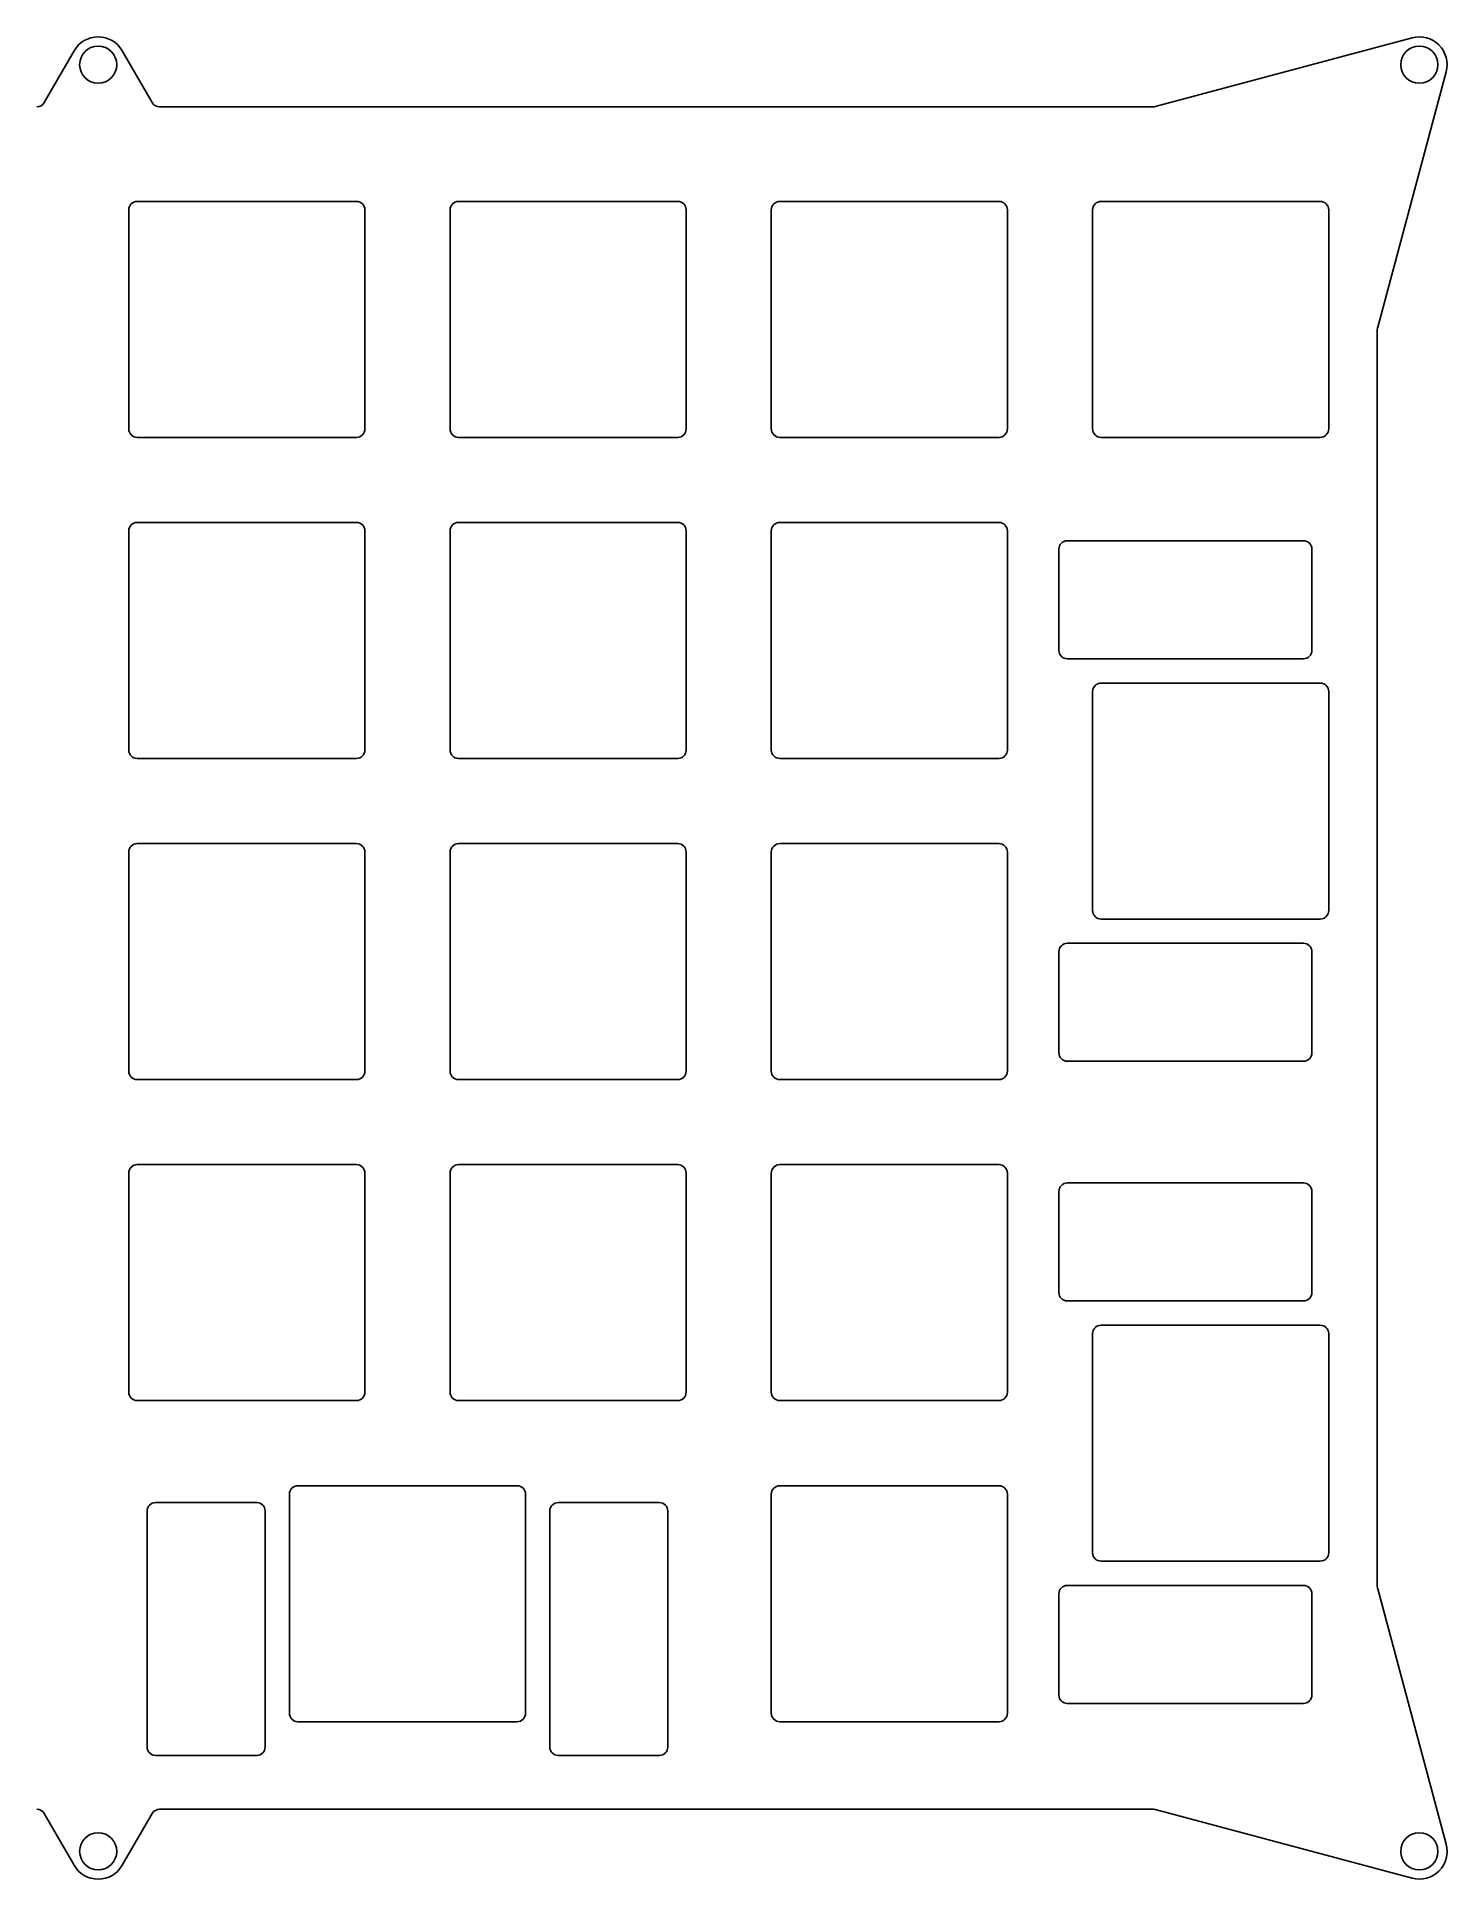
# Model space of a CAD drawing. Header units: millimetres. Extents: x 46 to 4458, y 59 to 1499.
# Drawn here: x 2474.8 to 2558.4, y 319.7 to 429.1 of the extents above; entities that cross this region are included whole.
import ezdxf

# ---------------------------------------------------------------- set-up
doc = ezdxf.new("R2010")
doc.units = ezdxf.units.MM

msp = doc.modelspace()

# ---------------------------------------------------------------- linework, layer by layer
at = {"linetype": 'Continuous'}
for p, q in [((2556.31251, 428.99377), (2541.16149, 424.93407)), ((2476.97786, 428.225), (2475.20251, 425.15)), ((2481.6111, 425.15), (2479.83574, 428.225)), ((2554.27346, 411.82163), (2558.3235, 426.97558)), ((2540.90267, 424.9), (2482.04411, 424.9)), ((2554.23956, 337.23419), (2554.23956, 411.56343)), ((2558.33333, 321.82435), (2554.27363, 336.97537)), ((2475.20251, 323.6473), (2476.97786, 320.5723)), ((2479.83574, 320.5723), (2481.6111, 323.6473)), ((2482.04411, 323.8973), (2540.90267, 323.8973)), ((2541.16149, 323.86322), (2556.31251, 319.80352))]:
    msp.add_line(p, q, dxfattribs=at)
for p, q in [((2480.21836, 418.78823), (2480.21836, 405.78823)), ((2480.71836, 419.28823), (2493.71836, 419.28823)), ((2494.21836, 418.78823), (2494.21836, 405.78823)), ((2499.26836, 418.78823), (2499.26836, 405.78823)), ((2499.76836, 419.28823), (2512.76836, 419.28823)), ((2513.26836, 418.78823), (2513.26836, 405.78823)), ((2518.31836, 418.78823), (2518.31836, 405.78823)), ((2518.81836, 419.28823), (2531.81836, 419.28823)), ((2532.31836, 418.78823), (2532.31836, 405.78823)), ((2537.36836, 418.78823), (2537.36836, 405.78823)), ((2537.86836, 419.28823), (2550.86836, 419.28823)), ((2551.36836, 418.78823), (2551.36836, 405.78823)), ((2480.71836, 405.28823), (2493.71836, 405.28823)), ((2499.76836, 405.28823), (2512.76836, 405.28823)), ((2518.81836, 405.28823), (2531.81836, 405.28823)), ((2537.86836, 405.28823), (2550.86836, 405.28823)), ((2480.71836, 400.23823), (2493.71836, 400.23823)), ((2499.76836, 400.23823), (2512.76836, 400.23823)), ((2518.81836, 400.23823), (2531.81836, 400.23823)), ((2480.21836, 399.73823), (2480.21836, 386.73823)), ((2494.21836, 399.73823), (2494.21836, 386.73823)), ((2499.26836, 399.73823), (2499.26836, 386.73823)), ((2513.26836, 399.73823), (2513.26836, 386.73823)), ((2518.31836, 399.73823), (2518.31836, 386.73823)), ((2532.31836, 399.73823), (2532.31836, 386.73823)), ((2549.86836, 399.15123), (2535.86836, 399.15123)), ((2535.36836, 398.65123), (2535.36836, 392.65123)), ((2550.36836, 398.65123), (2550.36836, 392.65123)), ((2549.86836, 392.15123), (2535.86836, 392.15123)), ((2550.86836, 390.71323), (2537.86836, 390.71323)), ((2537.36836, 390.21323), (2537.36836, 377.21323)), ((2551.36836, 390.21323), (2551.36836, 377.21323)), ((2480.71836, 386.23823), (2493.71836, 386.23823)), ((2499.76836, 386.23823), (2512.76836, 386.23823)), ((2518.81836, 386.23823), (2531.81836, 386.23823)), ((2480.21836, 380.68823), (2480.21836, 367.68823)), ((2480.71836, 381.18823), (2493.71836, 381.18823)), ((2494.21836, 380.68823), (2494.21836, 367.68823)), ((2499.26836, 380.68823), (2499.26836, 367.68823)), ((2499.76836, 381.18823), (2512.76836, 381.18823)), ((2513.26836, 380.68823), (2513.26836, 367.68823)), ((2518.31836, 380.68823), (2518.31836, 367.68823)), ((2518.81836, 381.18823), (2531.81836, 381.18823)), ((2532.31836, 380.68823), (2532.31836, 367.68823)), ((2550.86836, 376.71323), (2537.86836, 376.71323)), ((2549.86836, 375.27523), (2535.86836, 375.27523)), ((2535.36836, 374.77523), (2535.36836, 368.77523)), ((2550.36836, 374.77523), (2550.36836, 368.77523)), ((2549.86836, 368.27523), (2535.86836, 368.27523)), ((2480.71836, 367.18823), (2493.71836, 367.18823)), ((2499.76836, 367.18823), (2512.76836, 367.18823)), ((2518.81836, 367.18823), (2531.81836, 367.18823)), ((2480.71836, 362.13823), (2493.71836, 362.13823)), ((2499.76836, 362.13823), (2512.76836, 362.13823)), ((2518.81836, 362.13823), (2531.81836, 362.13823)), ((2480.21836, 361.63823), (2480.21836, 348.63823)), ((2494.21836, 361.63823), (2494.21836, 348.63823)), ((2499.26836, 361.63823), (2499.26836, 348.63823)), ((2513.26836, 361.63823), (2513.26836, 348.63823)), ((2518.31836, 361.63823), (2518.31836, 348.63823)), ((2532.31836, 361.63823), (2532.31836, 348.63823)), ((2549.86836, 361.05123), (2535.86836, 361.05123)), ((2535.36836, 360.55123), (2535.36836, 354.55123)), ((2550.36836, 360.55123), (2550.36836, 354.55123)), ((2549.86836, 354.05123), (2535.86836, 354.05123)), ((2537.36836, 352.11323), (2537.36836, 339.11323)), ((2550.86836, 352.61323), (2537.86836, 352.61323)), ((2551.36836, 352.11323), (2551.36836, 339.11323)), ((2480.71836, 348.13823), (2493.71836, 348.13823)), ((2499.76836, 348.13823), (2512.76836, 348.13823)), ((2518.81836, 348.13823), (2531.81836, 348.13823)), ((2489.74336, 342.58823), (2489.74336, 329.58823)), ((2490.24336, 343.08823), (2503.24336, 343.08823)), ((2503.74336, 342.58823), (2503.74336, 329.58823)), ((2518.31836, 342.58823), (2518.31836, 329.58823)), ((2518.81836, 343.08823), (2531.81836, 343.08823)), ((2532.31836, 342.58823), (2532.31836, 329.58823)), ((2481.30536, 341.58823), (2481.30536, 327.58823)), ((2481.80536, 342.08823), (2487.80536, 342.08823)), ((2488.30536, 341.58823), (2488.30536, 327.58823)), ((2505.18136, 341.58823), (2505.18136, 327.58823)), ((2505.68136, 342.08823), (2511.68136, 342.08823)), ((2512.18136, 341.58823), (2512.18136, 327.58823)), ((2550.86836, 338.61323), (2537.86836, 338.61323)), ((2535.36836, 336.67523), (2535.36836, 330.67523)), ((2549.86836, 337.17523), (2535.86836, 337.17523)), ((2550.36836, 336.67523), (2550.36836, 330.67523)), ((2549.86836, 330.17523), (2535.86836, 330.17523)), ((2490.24336, 329.08823), (2503.24336, 329.08823)), ((2518.81836, 329.08823), (2531.81836, 329.08823)), ((2481.80536, 327.08823), (2487.80536, 327.08823)), ((2505.68136, 327.08823), (2511.68136, 327.08823))]:
    msp.add_line(p, q)
for centre in [(2478.4068, 427.4), (2556.73956, 427.4), (2478.4068, 321.3973), (2556.73956, 321.3973)]:
    msp.add_circle(centre, 1.1, dxfattribs=at)
for centre, radius, start, end in [((2478.4068, 427.4), 1.65, 30, 150), ((2556.74349, 427.41222), 1.63923, 344.5518594, 105.2433035), ((2474.7695, 425.4), 0.5, 270, 330), ((2482.04411, 425.4), 0.5, 210, 270), ((2540.90267, 425.9), 1, 270, 285), ((2555.23956, 411.56343), 1, 165.0368963, 180), ((2555.23956, 337.23419), 1, 180, 195), ((2474.7695, 323.3973), 0.5, 30, 90), ((2482.04411, 323.3973), 0.5, 90, 150), ((2540.90267, 322.8973), 1, 75, 90), ((2556.73956, 321.3973), 1.65, 255, 15), ((2478.4068, 321.3973), 1.65, 210, 330)]:
    msp.add_arc(centre, radius, start, end, dxfattribs=at)
for centre, start, end in [((2480.71836, 418.78823), 90, 180), ((2493.71836, 418.78823), 0, 90), ((2499.76836, 418.78823), 90, 180), ((2512.76836, 418.78823), 0, 90), ((2518.81836, 418.78823), 90, 180), ((2531.81836, 418.78823), 0, 90), ((2537.86836, 418.78823), 90, 180), ((2550.86836, 418.78823), 0, 90), ((2480.71836, 405.78823), 180, 270), ((2493.71836, 405.78823), 270, 0), ((2499.76836, 405.78823), 180, 270), ((2512.76836, 405.78823), 270, 0), ((2518.81836, 405.78823), 180, 270), ((2531.81836, 405.78823), 270, 0), ((2537.86836, 405.78823), 180, 270), ((2550.86836, 405.78823), 270, 0), ((2480.71836, 399.73823), 90, 180), ((2493.71836, 399.73823), 0, 90), ((2499.76836, 399.73823), 90, 180), ((2512.76836, 399.73823), 0, 90), ((2518.81836, 399.73823), 90, 180), ((2531.81836, 399.73823), 0, 90), ((2535.86836, 398.65123), 90, 180), ((2549.86836, 398.65123), 0, 90), ((2535.86836, 392.65123), 180, 270), ((2549.86836, 392.65123), 270, 0), ((2537.86836, 390.21323), 90, 180), ((2550.86836, 390.21323), 0, 90), ((2480.71836, 386.73823), 180, 270), ((2493.71836, 386.73823), 270, 0), ((2499.76836, 386.73823), 180, 270), ((2512.76836, 386.73823), 270, 0), ((2518.81836, 386.73823), 180, 270), ((2531.81836, 386.73823), 270, 0), ((2480.71836, 380.68823), 90, 180), ((2493.71836, 380.68823), 0, 90), ((2499.76836, 380.68823), 90, 180), ((2512.76836, 380.68823), 0, 90), ((2518.81836, 380.68823), 90, 180), ((2531.81836, 380.68823), 0, 90), ((2537.86836, 377.21323), 180, 270), ((2550.86836, 377.21323), 270, 0), ((2535.86836, 374.77523), 90, 180), ((2549.86836, 374.77523), 0, 90), ((2535.86836, 368.77523), 180, 270), ((2549.86836, 368.77523), 270, 0), ((2480.71836, 367.68823), 180, 270), ((2493.71836, 367.68823), 270, 0), ((2499.76836, 367.68823), 180, 270), ((2512.76836, 367.68823), 270, 0), ((2518.81836, 367.68823), 180, 270), ((2531.81836, 367.68823), 270, 0), ((2480.71836, 361.63823), 90, 180), ((2493.71836, 361.63823), 0, 90), ((2499.76836, 361.63823), 90, 180), ((2512.76836, 361.63823), 0, 90), ((2518.81836, 361.63823), 90, 180), ((2531.81836, 361.63823), 0, 90), ((2535.86836, 360.55123), 90, 180), ((2549.86836, 360.55123), 0, 90), ((2535.86836, 354.55123), 180, 270), ((2549.86836, 354.55123), 270, 0), ((2537.86836, 352.11323), 90, 180), ((2550.86836, 352.11323), 0, 90), ((2480.71836, 348.63823), 180, 270), ((2493.71836, 348.63823), 270, 0), ((2499.76836, 348.63823), 180, 270), ((2512.76836, 348.63823), 270, 0), ((2518.81836, 348.63823), 180, 270), ((2531.81836, 348.63823), 270, 0), ((2490.24336, 342.58823), 90, 180), ((2503.24336, 342.58823), 0, 90), ((2518.81836, 342.58823), 90, 180), ((2531.81836, 342.58823), 0, 90), ((2481.80536, 341.58823), 90, 180), ((2487.80536, 341.58823), 0, 90), ((2505.68136, 341.58823), 90, 180), ((2511.68136, 341.58823), 0, 90), ((2537.86836, 339.11323), 180, 270), ((2550.86836, 339.11323), 270, 0), ((2535.86836, 336.67523), 90, 180), ((2549.86836, 336.67523), 0, 90), ((2535.86836, 330.67523), 180, 270), ((2549.86836, 330.67523), 270, 0), ((2490.24336, 329.58823), 180, 270), ((2503.24336, 329.58823), 270, 0), ((2518.81836, 329.58823), 180, 270), ((2531.81836, 329.58823), 270, 0), ((2481.80536, 327.58823), 180, 270), ((2487.80536, 327.58823), 270, 0), ((2505.68136, 327.58823), 180, 270), ((2511.68136, 327.58823), 270, 0)]:
    msp.add_arc(centre, 0.5, start, end)

doc.saveas('drawing.dxf')
